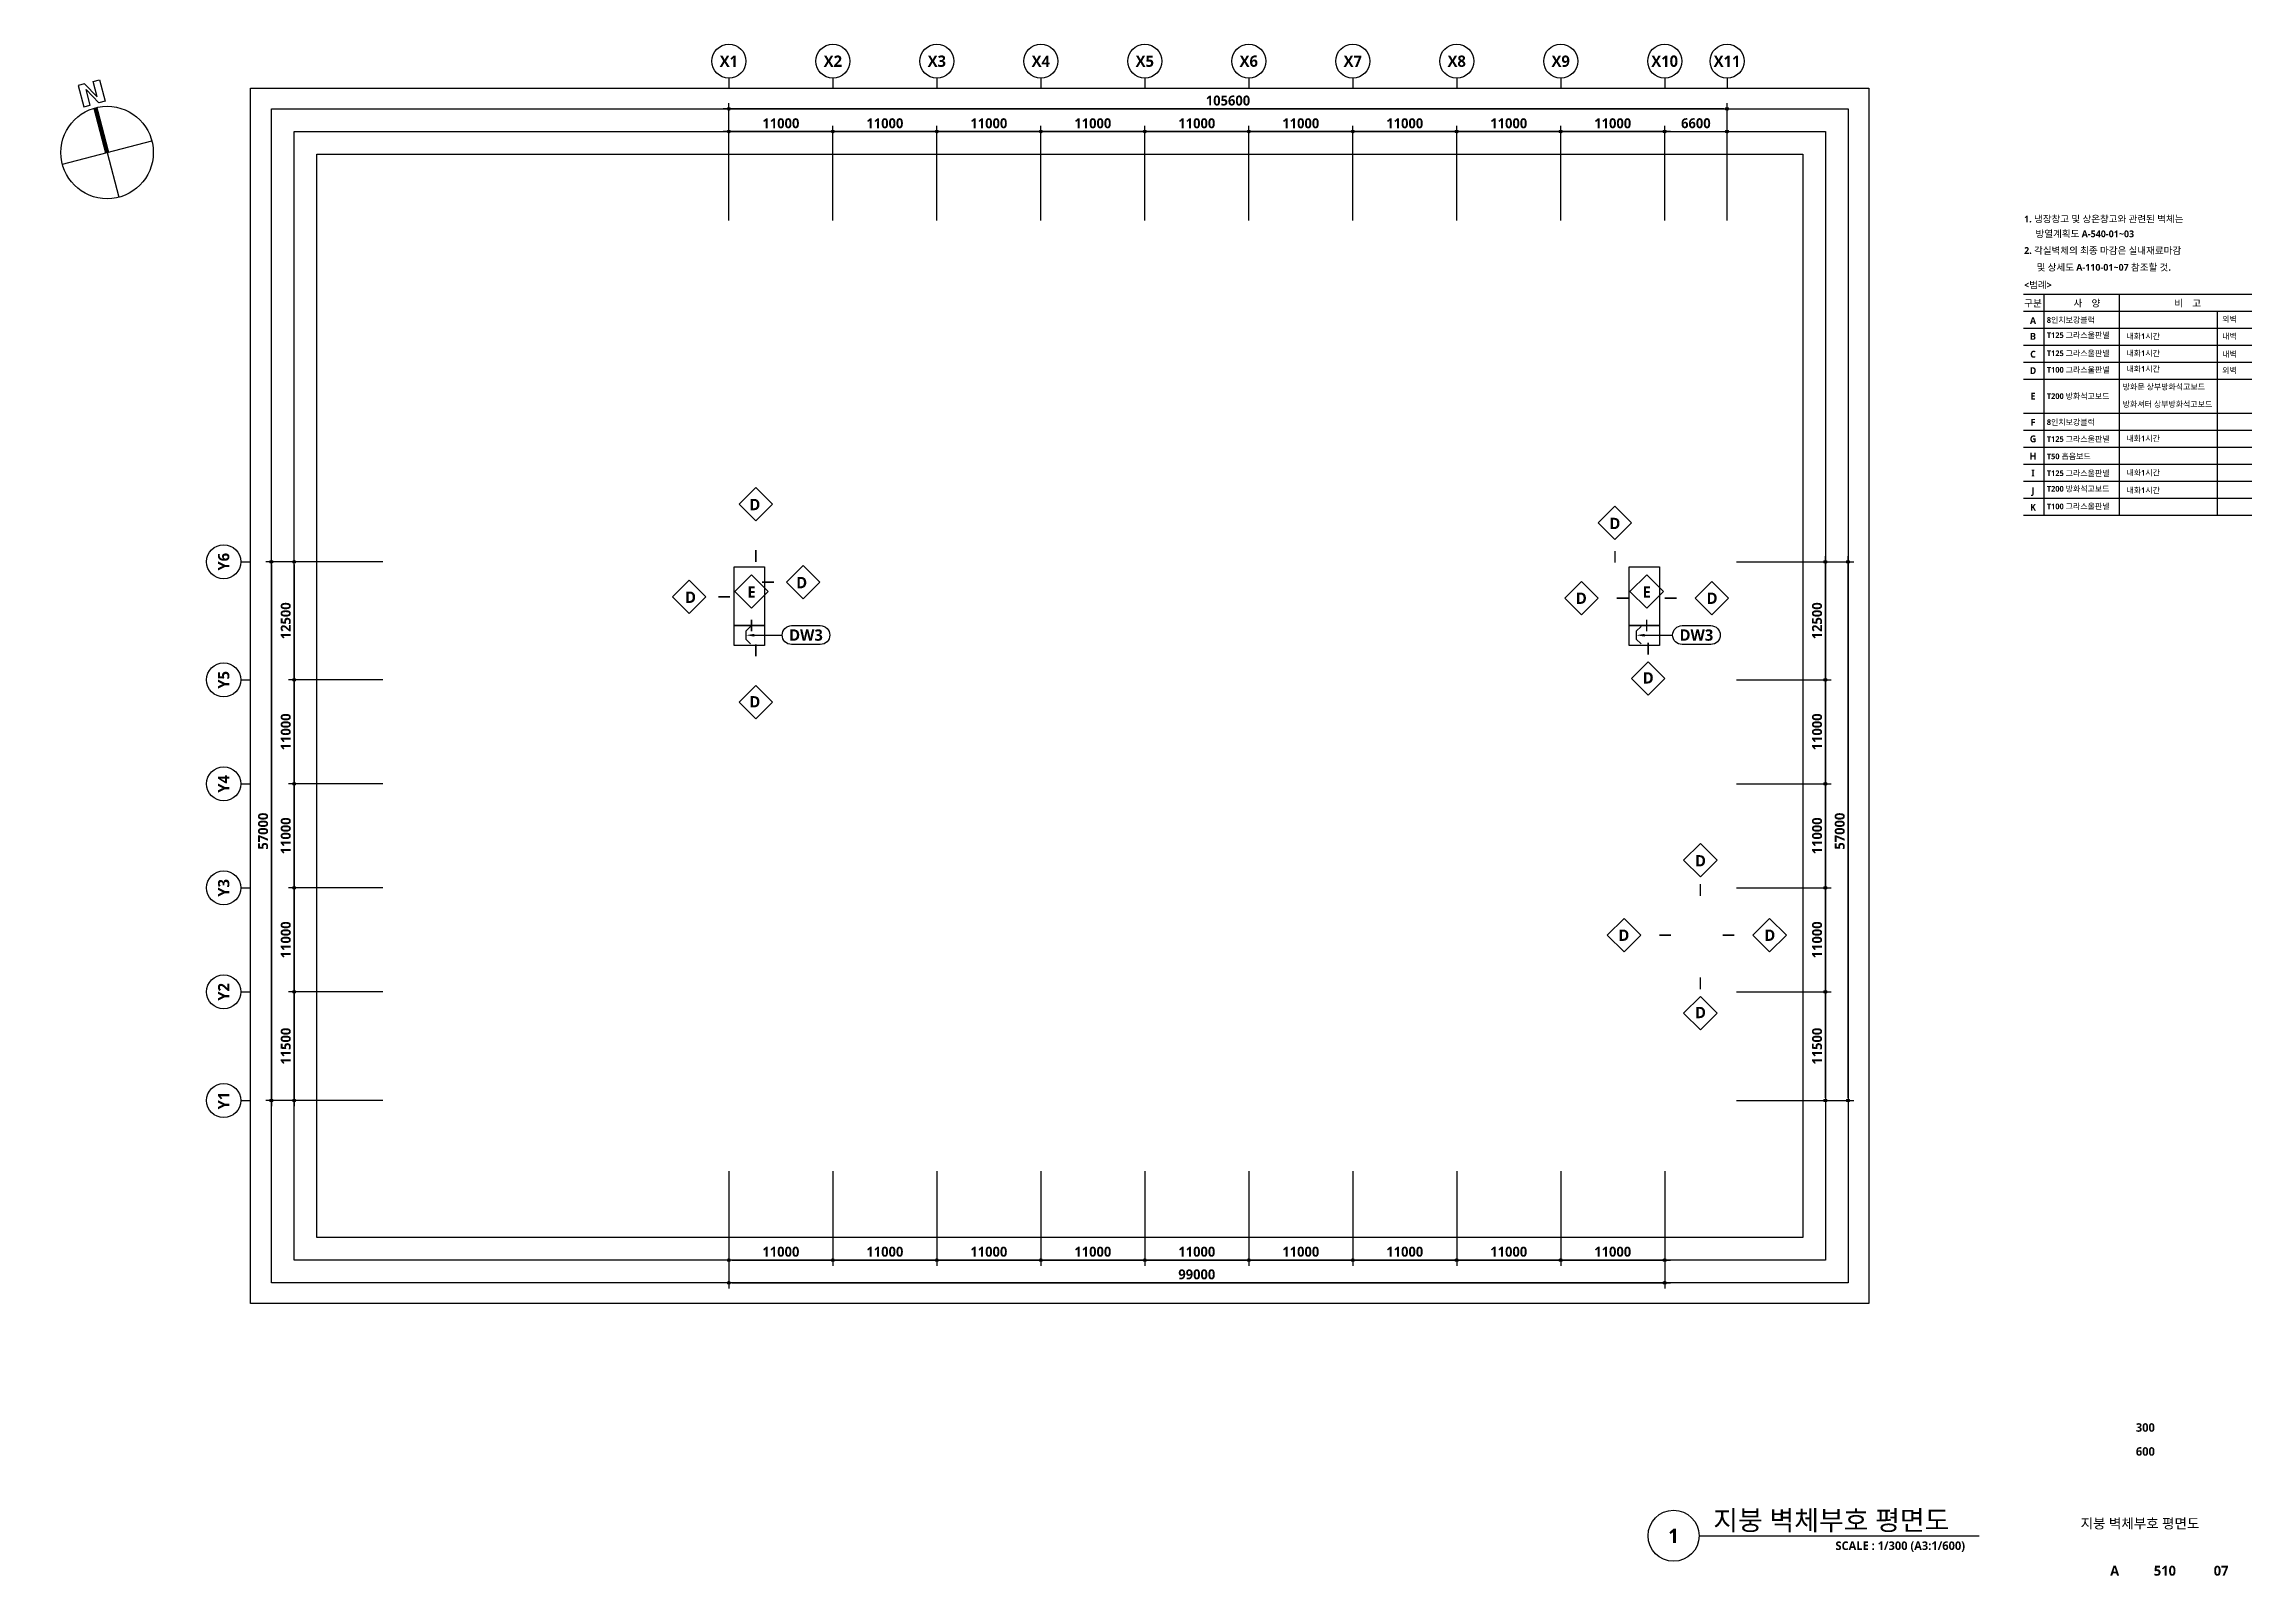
# Model space of a CAD drawing. Header units: millimetres. Extents: x 10941 to 190005487, y 7641 to 455456909.
# Drawn here: x 1522941 to 1756500, y 7641 to 169666 of the extents above; entities that cross this region are included whole.
import ezdxf
from ezdxf.enums import TextEntityAlignment as Align

# ---------------------------------------------------------------- set-up
doc = ezdxf.new("R2010")
doc.units = ezdxf.units.MM
doc.header["$LTSCALE"] = 400
doc.header["$MEASUREMENT"] = 0
doc.header["$PDSIZE"] = -10
doc.layers.get('0').update_dxf_attribs({"linetype": 'CONTINUOUS'})
doc.layers.get('Defpoints').update_dxf_attribs({"color": 153, "linetype": 'CONTINUOUS'})
for name, color, linetype in [('A-ANNO-SYMB', 7, 'CONTINUOUS'), ('A-ANNO-TEXT1', 7, 'CONTINUOUS'), ('A-ANNO-TITL', 7, 'CONTINUOUS'), ('A-ST-AXIS-BUB', 7, 'CONTINUOUS'), ('A-ST-AXIS-DIM', 7, 'CONTINUOUS'), ('A-TEXT2', 3, 'CONTINUOUS'), ('AA-MARK', 2, 'CONTINUOUS'), ('AA-SYMB', 4, 'CONTINUOUS'), ('AA-XXXX-TXT1', 2, 'CONTINUOUS'), ('T', 3, 'CONTINUOUS')]:
    doc.layers.add(name, color=color, linetype=linetype)
doc.layers.add('Defpoint', color=161, linetype='CONTINUOUS', plot=False)
doc.layers.add('면적', color=210, linetype='CONTINUOUS', plot=False)
doc.styles.add('2020음성 1차', font='')
doc.styles.add('SH_대대리576', font='')
doc.styles.get('2020음성 1차').set_extended_font_data('NanumGothic', bold=True)
doc.styles.get('SH_대대리576').set_extended_font_data('NanumGothic', bold=True)
doc.dimstyles.new('SHP 600', dxfattribs={"dimscale": 300, "dimtxt": 3.5, "dimasz": 1, "dimexe": 2, "dimexo": 2, "dimgap": 1, "dimtad": 1, "dimdec": 0, "dimzin": 0, "dimdsep": 46, "dimtxsty": 'SH_대대리576', "dimblk": 'DIMDOT', "dimcen": 0.09, "dimclrt": 3, "dimadec": 0, "dimazin": 1, "dimtfac": 1, "dimtdec": 0, "dimtix": 1, "dimtmove": 2, "dimatfit": 0, "dimldrblk": 'DIMDOT', "dimfxl": 1, "dimtolj": 1, "dimtzin": 0, "dimarcsym": 0})

msp = doc.modelspace()

# ---------------------------------------------------------------- texts
at = {"layer": 'A-ANNO-TEXT1', "style": 'SH_대대리576'}
for s, p in [('X1', (1595381.8, 167866.3)), ('X2', (1606381.8, 167866.3)), ('X3', (1617381.8, 167866.3)), ('X4', (1628381.8, 167866.3)), ('X5', (1639381.8, 167866.3)), ('X6', (1650381.8, 167866.3)), ('X7', (1661381.8, 167866.3)), ('X8', (1672381.8, 167866.3)), ('X9', (1683381.8, 167866.3)), ('X10', (1694381.8, 167866.3)), ('X11', (1700981.8, 167866.3))]:
    msp.add_text(s, height=1200, dxfattribs=at).set_placement(p, align=Align.MIDDLE_CENTER)
for s, p in [('Y6', (1541931.8, 114916.3)), ('Y5', (1541931.8, 102416.3)), ('Y4', (1541931.8, 91416.3)), ('Y3', (1541931.8, 80416.3)), ('Y2', (1541931.8, 69416.3)), ('Y1', (1541931.8, 57916.3))]:
    msp.add_text(s, height=1200, rotation=90, dxfattribs=at).set_placement(p, align=Align.MIDDLE_CENTER)
at = {"layer": 'A-ANNO-TITL', "style": 'SH_대대리576'}
for s, height, p in [('300', 900, (1745235.5, 23333.4)), ('600', 900, (1745235.5, 20800.2)), ('지붕 벽체부호 평면도', 1050, (1744670.3, 13191.8)), ('A', 1050, (1741987.6, 8181.3)), ('510', 1050, (1747300.8, 8181.3)), ('07', 1050, (1753247.3, 8181.3))]:
    msp.add_text(s, height=height, dxfattribs=at).set_placement(p, align=Align.MIDDLE)
at = {"layer": 'A-TEXT2', "style": '2020음성 1차'}
for s, p in [('D', (1598124.8, 120963.4, 103000)), ('D', (1689114.8, 118966)), ('E', (1597775.8, 111706.3, 103000)), ('D', (1603079.8, 112709, 103000)), ('E', (1692475.8, 111706.3, 103000)), ('D', (1591323.5, 111158.1, 103000)), ('D', (1685560.7, 111053, 103000)), ('D', (1699393.7, 111053, 103000)), ('DW3', (1603537.4, 107158.9, 103000)), ('DW3', (1697737.4, 107158.9, 103000)), ('D', (1692642, 102630.2, 103000)), ('D', (1598124.8, 100100.1, 103000)), ('D', (1698167, 83280.7, 103000)), ('D', (1690061.8, 75406.9, 103000)), ('D', (1705503.8, 75406.9, 103000)), ('D', (1698167, 67230.2, 103000))]:
    msp.add_text(s, height=1200, dxfattribs=at).set_placement(p, align=Align.MIDDLE_CENTER)
at = {"layer": 'T', "style": '2020음성 1차'}
for s, height, p in [('1. 냉장창고 및 상온창고와 관련된 벽체는 ', 720, (1732410, 151173.3)), ('방열계획도 A-540-01~03', 720, (1733617.6, 149599.3)), ('2. 각실벽체의 최종 마감은 실내재료마감  ', 720, (1732410, 147839.1)), ('및 상세도 A-110-01~07 참조할 것. ', 720, (1733729.9, 146058.7)), ('<범례>', 720, (1732410, 144189.8)), ('8인치보강블럭', 600, (1734808.5, 140484.5)), ('외벽', 600, (1753360.2, 140571.7)), ('T125 그라스울판넬', 600, (1734808.5, 138885.1)), ('내화1시간', 600, (1743234.1, 138764.1)), ('내벽', 600, (1753360.2, 138764.1)), ('T125 그라스울판넬', 600, (1734808.5, 136967.4)), ('T100 그라스울판넬', 600, (1734808.5, 135215.9)), ('내화1시간', 600, (1743234.1, 136970.1)), ('내화1시간', 600, (1743234.1, 135309.7)), ('외벽', 600, (1753360.2, 135155.1)), ('내벽', 600, (1753360.2, 136877.2)), ('방화문 상부방화석고보드', 600, (1742839, 133418.5)), ('T200 방화석고보드', 600, (1734808.5, 132430.5)), ('방화셔터 상부방화석고보드', 600, (1742839, 131586.3)), ('8인치보강블럭', 600, (1734808.5, 129674.9)), ('T125 그라스울판넬', 600, (1734808.5, 127895.2)), ('T50 흡음보드', 600, (1734808.5, 126064.3)), ('내화1시간', 600, (1743234.1, 127948.7)), ('T125 그라스울판넬', 600, (1734808.5, 124279.7)), ('내화1시간', 600, (1743234.1, 124333.2)), ('T200 방화석고보드', 600, (1734808.5, 122631.8)), ('내화1시간', 600, (1743234.1, 122471.5)), ('T100 그라스울판넬', 600, (1734808.5, 120769.7))]:
    msp.add_text(s, height=height, dxfattribs=at).set_placement(p, align=Align.MIDDLE_LEFT)
for s, p in [('구분', (1733348.4, 142255.5)), ('사    양', (1739047.2, 142255.5)), ('비    고', (1749711.3, 142255.5)), ('A', (1733348.4, 140411.6)), ('B', (1733348.4, 138756.4)), ('D', (1733348.4, 135130)), ('C', (1733348.4, 136868.4)), ('E', (1733348.4, 132430.5)), ('F', (1733348.4, 129666)), ('G', (1733348.4, 127910.3)), ('H', (1733348.4, 126079.4)), ('I', (1733348.4, 124294.9)), ('J', (1733348.4, 122433.1)), ('K', (1733348.4, 120679.4))]:
    msp.add_text(s, height=720, dxfattribs=at).set_placement(p, align=Align.MIDDLE_CENTER)

# ---------------------------------------------------------------- blocks, each defined once
blk = doc.blocks.new('DIMDOT')
at = {"color": 0}
blk.add_line((-2, 0), (2, 0), dxfattribs=at)
for radius in [0.5, 0.25]:
    blk.add_circle((0, 0), radius, dxfattribs=at)
blk = doc.blocks.new('*D71')
at = {"layer": 'A-ST-AXIS-DIM', "color": 0, "lineweight": -2}
for p, q in [((1595382, 151016), (1595382, 163416)), ((1700682, 162816), (1595682, 162816)), ((1700982, 151016), (1700982, 163416))]:
    blk.add_line(p, q, dxfattribs=at)
at = {"layer": 'Defpoints', "color": 0}
for p in [(1595382, 162816), (1595382, 150416), (1700982, 150416)]:
    blk.add_point(p, dxfattribs=at)
at = {"layer": 'A-ST-AXIS-DIM', "color": 0, "linetype": 'ByBlock', "lineweight": -2, "xscale": 300, "yscale": 300, "zscale": 300, "rotation": 180}
blk.add_blockref('DIMDOT', (1595382, 162816), dxfattribs=at)
at = {"layer": 'A-ST-AXIS-DIM', "color": 0, "linetype": 'ByBlock', "lineweight": -2, "xscale": 300, "yscale": 300, "zscale": 300}
blk.add_blockref('DIMDOT', (1700982, 162816), dxfattribs=at)
at = {"layer": 'A-ST-AXIS-DIM', "color": 3, "insert": (1648182, 163696), "char_height": 1050, "attachment_point": 5, "style": 'SH_대대리576'}
blk.add_mtext('\\A1;105600', dxfattribs=at)
blk = doc.blocks.new('*D72')
at = {"layer": 'A-ST-AXIS-DIM', "color": 0, "lineweight": -2}
for p, q in [((1595382, 151016), (1595382, 161016)), ((1606082, 160416), (1595682, 160416)), ((1606382, 151016), (1606382, 161016))]:
    blk.add_line(p, q, dxfattribs=at)
at = {"layer": 'Defpoints', "color": 0}
for p in [(1595382, 160416), (1595382, 150416), (1606382, 150416)]:
    blk.add_point(p, dxfattribs=at)
at = {"layer": 'A-ST-AXIS-DIM', "color": 0, "linetype": 'ByBlock', "lineweight": -2, "xscale": 300, "yscale": 300, "zscale": 300, "rotation": 180}
blk.add_blockref('DIMDOT', (1595382, 160416), dxfattribs=at)
at = {"layer": 'A-ST-AXIS-DIM', "color": 0, "linetype": 'ByBlock', "lineweight": -2, "xscale": 300, "yscale": 300, "zscale": 300}
blk.add_blockref('DIMDOT', (1606382, 160416), dxfattribs=at)
at = {"layer": 'A-ST-AXIS-DIM', "color": 3, "insert": (1600882, 161292), "char_height": 1050, "attachment_point": 5, "style": 'SH_대대리576'}
blk.add_mtext('\\A1;11000', dxfattribs=at)
blk = doc.blocks.new('*D73')
at = {"layer": 'A-ST-AXIS-DIM', "color": 0, "lineweight": -2}
for p, q in [((1606382, 151016), (1606382, 161016)), ((1617082, 160416), (1606682, 160416)), ((1617382, 151016), (1617382, 161016))]:
    blk.add_line(p, q, dxfattribs=at)
at = {"layer": 'Defpoints', "color": 0}
for p in [(1606382, 160416), (1606382, 150416), (1617382, 150416)]:
    blk.add_point(p, dxfattribs=at)
at = {"layer": 'A-ST-AXIS-DIM', "color": 0, "linetype": 'ByBlock', "lineweight": -2, "xscale": 300, "yscale": 300, "zscale": 300, "rotation": 180}
blk.add_blockref('DIMDOT', (1606382, 160416), dxfattribs=at)
at = {"layer": 'A-ST-AXIS-DIM', "color": 0, "linetype": 'ByBlock', "lineweight": -2, "xscale": 300, "yscale": 300, "zscale": 300}
blk.add_blockref('DIMDOT', (1617382, 160416), dxfattribs=at)
at = {"layer": 'A-ST-AXIS-DIM', "color": 3, "insert": (1611882, 161292), "char_height": 1050, "attachment_point": 5, "style": 'SH_대대리576'}
blk.add_mtext('\\A1;11000', dxfattribs=at)
blk = doc.blocks.new('*D74')
at = {"layer": 'A-ST-AXIS-DIM', "color": 0, "lineweight": -2}
for p, q in [((1617382, 151016), (1617382, 161016)), ((1628082, 160416), (1617682, 160416)), ((1628382, 151016), (1628382, 161016))]:
    blk.add_line(p, q, dxfattribs=at)
at = {"layer": 'Defpoints', "color": 0}
for p in [(1617382, 160416), (1617382, 150416), (1628382, 150416)]:
    blk.add_point(p, dxfattribs=at)
at = {"layer": 'A-ST-AXIS-DIM', "color": 0, "linetype": 'ByBlock', "lineweight": -2, "xscale": 300, "yscale": 300, "zscale": 300, "rotation": 180}
blk.add_blockref('DIMDOT', (1617382, 160416), dxfattribs=at)
at = {"layer": 'A-ST-AXIS-DIM', "color": 0, "linetype": 'ByBlock', "lineweight": -2, "xscale": 300, "yscale": 300, "zscale": 300}
blk.add_blockref('DIMDOT', (1628382, 160416), dxfattribs=at)
at = {"layer": 'A-ST-AXIS-DIM', "color": 3, "insert": (1622882, 161292), "char_height": 1050, "attachment_point": 5, "style": 'SH_대대리576'}
blk.add_mtext('\\A1;11000', dxfattribs=at)
blk = doc.blocks.new('*D75')
at = {"layer": 'A-ST-AXIS-DIM', "color": 0, "lineweight": -2}
for p, q in [((1628382, 151016), (1628382, 161016)), ((1639082, 160416), (1628682, 160416)), ((1639382, 151016), (1639382, 161016))]:
    blk.add_line(p, q, dxfattribs=at)
at = {"layer": 'Defpoints', "color": 0}
for p in [(1628382, 160416), (1628382, 150416), (1639382, 150416)]:
    blk.add_point(p, dxfattribs=at)
at = {"layer": 'A-ST-AXIS-DIM', "color": 0, "linetype": 'ByBlock', "lineweight": -2, "xscale": 300, "yscale": 300, "zscale": 300, "rotation": 180}
blk.add_blockref('DIMDOT', (1628382, 160416), dxfattribs=at)
at = {"layer": 'A-ST-AXIS-DIM', "color": 0, "linetype": 'ByBlock', "lineweight": -2, "xscale": 300, "yscale": 300, "zscale": 300}
blk.add_blockref('DIMDOT', (1639382, 160416), dxfattribs=at)
at = {"layer": 'A-ST-AXIS-DIM', "color": 3, "insert": (1633882, 161292), "char_height": 1050, "attachment_point": 5, "style": 'SH_대대리576'}
blk.add_mtext('\\A1;11000', dxfattribs=at)
blk = doc.blocks.new('*D76')
at = {"layer": 'A-ST-AXIS-DIM', "color": 0, "lineweight": -2}
for p, q in [((1639382, 151016), (1639382, 161016)), ((1650082, 160416), (1639682, 160416)), ((1650382, 151016), (1650382, 161016))]:
    blk.add_line(p, q, dxfattribs=at)
at = {"layer": 'Defpoints', "color": 0}
for p in [(1639382, 160416), (1639382, 150416), (1650382, 150416)]:
    blk.add_point(p, dxfattribs=at)
at = {"layer": 'A-ST-AXIS-DIM', "color": 0, "linetype": 'ByBlock', "lineweight": -2, "xscale": 300, "yscale": 300, "zscale": 300, "rotation": 180}
blk.add_blockref('DIMDOT', (1639382, 160416), dxfattribs=at)
at = {"layer": 'A-ST-AXIS-DIM', "color": 0, "linetype": 'ByBlock', "lineweight": -2, "xscale": 300, "yscale": 300, "zscale": 300}
blk.add_blockref('DIMDOT', (1650382, 160416), dxfattribs=at)
at = {"layer": 'A-ST-AXIS-DIM', "color": 3, "insert": (1644882, 161292), "char_height": 1050, "attachment_point": 5, "style": 'SH_대대리576'}
blk.add_mtext('\\A1;11000', dxfattribs=at)
blk = doc.blocks.new('*D77')
at = {"layer": 'A-ST-AXIS-DIM', "color": 0, "lineweight": -2}
for p, q in [((1650382, 151016), (1650382, 161016)), ((1661082, 160416), (1650682, 160416)), ((1661382, 151016), (1661382, 161016))]:
    blk.add_line(p, q, dxfattribs=at)
at = {"layer": 'Defpoints', "color": 0}
for p in [(1650382, 160416), (1650382, 150416), (1661382, 150416)]:
    blk.add_point(p, dxfattribs=at)
at = {"layer": 'A-ST-AXIS-DIM', "color": 0, "linetype": 'ByBlock', "lineweight": -2, "xscale": 300, "yscale": 300, "zscale": 300, "rotation": 180}
blk.add_blockref('DIMDOT', (1650382, 160416), dxfattribs=at)
at = {"layer": 'A-ST-AXIS-DIM', "color": 0, "linetype": 'ByBlock', "lineweight": -2, "xscale": 300, "yscale": 300, "zscale": 300}
blk.add_blockref('DIMDOT', (1661382, 160416), dxfattribs=at)
at = {"layer": 'A-ST-AXIS-DIM', "color": 3, "insert": (1655882, 161292), "char_height": 1050, "attachment_point": 5, "style": 'SH_대대리576'}
blk.add_mtext('\\A1;11000', dxfattribs=at)
blk = doc.blocks.new('*D78')
at = {"layer": 'A-ST-AXIS-DIM', "color": 0, "lineweight": -2}
for p, q in [((1661382, 151016), (1661382, 161016)), ((1672082, 160416), (1661682, 160416)), ((1672382, 151016), (1672382, 161016))]:
    blk.add_line(p, q, dxfattribs=at)
at = {"layer": 'Defpoints', "color": 0}
for p in [(1661382, 160416), (1661382, 150416), (1672382, 150416)]:
    blk.add_point(p, dxfattribs=at)
at = {"layer": 'A-ST-AXIS-DIM', "color": 0, "linetype": 'ByBlock', "lineweight": -2, "xscale": 300, "yscale": 300, "zscale": 300, "rotation": 180}
blk.add_blockref('DIMDOT', (1661382, 160416), dxfattribs=at)
at = {"layer": 'A-ST-AXIS-DIM', "color": 0, "linetype": 'ByBlock', "lineweight": -2, "xscale": 300, "yscale": 300, "zscale": 300}
blk.add_blockref('DIMDOT', (1672382, 160416), dxfattribs=at)
at = {"layer": 'A-ST-AXIS-DIM', "color": 3, "insert": (1666882, 161292), "char_height": 1050, "attachment_point": 5, "style": 'SH_대대리576'}
blk.add_mtext('\\A1;11000', dxfattribs=at)
blk = doc.blocks.new('*D79')
at = {"layer": 'A-ST-AXIS-DIM', "color": 0, "lineweight": -2}
for p, q in [((1672382, 151016), (1672382, 161016)), ((1683082, 160416), (1672682, 160416)), ((1683382, 151016), (1683382, 161016))]:
    blk.add_line(p, q, dxfattribs=at)
at = {"layer": 'Defpoints', "color": 0}
for p in [(1672382, 160416), (1672382, 150416), (1683382, 150416)]:
    blk.add_point(p, dxfattribs=at)
at = {"layer": 'A-ST-AXIS-DIM', "color": 0, "linetype": 'ByBlock', "lineweight": -2, "xscale": 300, "yscale": 300, "zscale": 300, "rotation": 180}
blk.add_blockref('DIMDOT', (1672382, 160416), dxfattribs=at)
at = {"layer": 'A-ST-AXIS-DIM', "color": 0, "linetype": 'ByBlock', "lineweight": -2, "xscale": 300, "yscale": 300, "zscale": 300}
blk.add_blockref('DIMDOT', (1683382, 160416), dxfattribs=at)
at = {"layer": 'A-ST-AXIS-DIM', "color": 3, "insert": (1677882, 161292), "char_height": 1050, "attachment_point": 5, "style": 'SH_대대리576'}
blk.add_mtext('\\A1;11000', dxfattribs=at)
blk = doc.blocks.new('*D80')
at = {"layer": 'A-ST-AXIS-DIM', "color": 0, "lineweight": -2}
for p, q in [((1683382, 151016), (1683382, 161016)), ((1694082, 160416), (1683682, 160416)), ((1694382, 151016), (1694382, 161016))]:
    blk.add_line(p, q, dxfattribs=at)
at = {"layer": 'Defpoints', "color": 0}
for p in [(1683382, 160416), (1683382, 150416), (1694382, 150416)]:
    blk.add_point(p, dxfattribs=at)
at = {"layer": 'A-ST-AXIS-DIM', "color": 0, "linetype": 'ByBlock', "lineweight": -2, "xscale": 300, "yscale": 300, "zscale": 300, "rotation": 180}
blk.add_blockref('DIMDOT', (1683382, 160416), dxfattribs=at)
at = {"layer": 'A-ST-AXIS-DIM', "color": 0, "linetype": 'ByBlock', "lineweight": -2, "xscale": 300, "yscale": 300, "zscale": 300}
blk.add_blockref('DIMDOT', (1694382, 160416), dxfattribs=at)
at = {"layer": 'A-ST-AXIS-DIM', "color": 3, "insert": (1688882, 161292), "char_height": 1050, "attachment_point": 5, "style": 'SH_대대리576'}
blk.add_mtext('\\A1;11000', dxfattribs=at)
blk = doc.blocks.new('A-ST-AXIS-BUB-1')
at = {"layer": 'A-ST-AXIS-BUB'}
blk.add_line((0, 350), (0, 0), dxfattribs=at)
blk.add_circle((0, 950), 600, dxfattribs=at)
blk = doc.blocks.new('*D146')
at = {"layer": 'A-ST-AXIS-DIM', "color": 0, "lineweight": -2}
for p, q in [((1558782, 114916), (1546382, 114916)), ((1546982, 114616), (1546982, 58216)), ((1558782, 57916), (1546382, 57916))]:
    blk.add_line(p, q, dxfattribs=at)
at = {"layer": 'Defpoints', "color": 0}
for p in [(1559382, 114916), (1546982, 57916), (1559382, 57916)]:
    blk.add_point(p, dxfattribs=at)
at = {"layer": 'A-ST-AXIS-DIM', "color": 0, "linetype": 'ByBlock', "lineweight": -2, "xscale": 300, "yscale": 300, "zscale": 300}
for p, rotation in [((1546982, 114916), 90), ((1546982, 57916), 270)]:
    blk.add_blockref('DIMDOT', p, dxfattribs=dict(at, rotation=rotation))
at = {"layer": 'A-ST-AXIS-DIM', "color": 3, "insert": (1546105, 86416), "char_height": 1050, "attachment_point": 5, "rotation": 90, "style": 'SH_대대리576'}
blk.add_mtext('\\A1;57000', dxfattribs=at)
blk = doc.blocks.new('*D147')
at = {"layer": 'A-ST-AXIS-DIM', "color": 0, "lineweight": -2}
for p, q in [((1558782, 69416), (1548782, 69416)), ((1549382, 69116), (1549382, 58216)), ((1558782, 57916), (1548782, 57916))]:
    blk.add_line(p, q, dxfattribs=at)
at = {"layer": 'Defpoints', "color": 0}
for p in [(1559382, 69416), (1549382, 57916), (1559382, 57916)]:
    blk.add_point(p, dxfattribs=at)
at = {"layer": 'A-ST-AXIS-DIM', "color": 0, "linetype": 'ByBlock', "lineweight": -2, "xscale": 300, "yscale": 300, "zscale": 300}
for p, rotation in [((1549382, 69416), 90), ((1549382, 57916), 270)]:
    blk.add_blockref('DIMDOT', p, dxfattribs=dict(at, rotation=rotation))
at = {"layer": 'A-ST-AXIS-DIM', "color": 3, "insert": (1548505, 63666), "char_height": 1050, "attachment_point": 5, "rotation": 90, "style": 'SH_대대리576'}
blk.add_mtext('\\A1;11500', dxfattribs=at)
blk = doc.blocks.new('*D148')
at = {"layer": 'A-ST-AXIS-DIM', "color": 0, "lineweight": -2}
for p, q in [((1558782, 80416), (1548782, 80416)), ((1549382, 80116), (1549382, 69716)), ((1558782, 69416), (1548782, 69416))]:
    blk.add_line(p, q, dxfattribs=at)
at = {"layer": 'Defpoints', "color": 0}
for p in [(1559382, 80416), (1549382, 69416), (1559382, 69416)]:
    blk.add_point(p, dxfattribs=at)
at = {"layer": 'A-ST-AXIS-DIM', "color": 0, "linetype": 'ByBlock', "lineweight": -2, "xscale": 300, "yscale": 300, "zscale": 300}
for p, rotation in [((1549382, 80416), 90), ((1549382, 69416), 270)]:
    blk.add_blockref('DIMDOT', p, dxfattribs=dict(at, rotation=rotation))
at = {"layer": 'A-ST-AXIS-DIM', "color": 3, "insert": (1548506, 74916), "char_height": 1050, "attachment_point": 5, "rotation": 90, "style": 'SH_대대리576'}
blk.add_mtext('\\A1;11000', dxfattribs=at)
blk = doc.blocks.new('*D149')
at = {"layer": 'A-ST-AXIS-DIM', "color": 0, "lineweight": -2}
for p, q in [((1558782, 91416), (1548782, 91416)), ((1549382, 91116), (1549382, 80716)), ((1558782, 80416), (1548782, 80416))]:
    blk.add_line(p, q, dxfattribs=at)
at = {"layer": 'Defpoints', "color": 0}
for p in [(1559382, 91416), (1549382, 80416), (1559382, 80416)]:
    blk.add_point(p, dxfattribs=at)
at = {"layer": 'A-ST-AXIS-DIM', "color": 0, "linetype": 'ByBlock', "lineweight": -2, "xscale": 300, "yscale": 300, "zscale": 300}
for p, rotation in [((1549382, 91416), 90), ((1549382, 80416), 270)]:
    blk.add_blockref('DIMDOT', p, dxfattribs=dict(at, rotation=rotation))
at = {"layer": 'A-ST-AXIS-DIM', "color": 3, "insert": (1548506, 85916), "char_height": 1050, "attachment_point": 5, "rotation": 90, "style": 'SH_대대리576'}
blk.add_mtext('\\A1;11000', dxfattribs=at)
blk = doc.blocks.new('*D150')
at = {"layer": 'A-ST-AXIS-DIM', "color": 0, "lineweight": -2}
for p, q in [((1558782, 102416), (1548782, 102416)), ((1549382, 102116), (1549382, 91716)), ((1558782, 91416), (1548782, 91416))]:
    blk.add_line(p, q, dxfattribs=at)
at = {"layer": 'Defpoints', "color": 0}
for p in [(1559382, 102416), (1549382, 91416), (1559382, 91416)]:
    blk.add_point(p, dxfattribs=at)
at = {"layer": 'A-ST-AXIS-DIM', "color": 0, "linetype": 'ByBlock', "lineweight": -2, "xscale": 300, "yscale": 300, "zscale": 300}
for p, rotation in [((1549382, 102416), 90), ((1549382, 91416), 270)]:
    blk.add_blockref('DIMDOT', p, dxfattribs=dict(at, rotation=rotation))
at = {"layer": 'A-ST-AXIS-DIM', "color": 3, "insert": (1548506, 96916), "char_height": 1050, "attachment_point": 5, "rotation": 90, "style": 'SH_대대리576'}
blk.add_mtext('\\A1;11000', dxfattribs=at)
blk = doc.blocks.new('*D151')
at = {"layer": 'A-ST-AXIS-DIM', "color": 0, "lineweight": -2}
for p, q in [((1558782, 114916), (1548782, 114916)), ((1549382, 114616), (1549382, 102716)), ((1558782, 102416), (1548782, 102416))]:
    blk.add_line(p, q, dxfattribs=at)
at = {"layer": 'Defpoints', "color": 0}
for p in [(1559382, 114916), (1549382, 102416), (1559382, 102416)]:
    blk.add_point(p, dxfattribs=at)
at = {"layer": 'A-ST-AXIS-DIM', "color": 0, "linetype": 'ByBlock', "lineweight": -2, "xscale": 300, "yscale": 300, "zscale": 300}
for p, rotation in [((1549382, 114916), 90), ((1549382, 102416), 270)]:
    blk.add_blockref('DIMDOT', p, dxfattribs=dict(at, rotation=rotation))
at = {"layer": 'A-ST-AXIS-DIM', "color": 3, "insert": (1548503, 108666), "char_height": 1050, "attachment_point": 5, "rotation": 90, "style": 'SH_대대리576'}
blk.add_mtext('\\A1;12500', dxfattribs=at)
blk = doc.blocks.new('*D361')
at = {"layer": 'A-ST-AXIS-DIM', "color": 0, "lineweight": -2}
for p, q in [((1701982, 114916), (1711982, 114916)), ((1711382, 102716), (1711382, 114616)), ((1701982, 102416), (1711982, 102416))]:
    blk.add_line(p, q, dxfattribs=at)
at = {"layer": 'Defpoints', "color": 0}
for p in [(1701382, 114916), (1711382, 114916), (1701382, 102416)]:
    blk.add_point(p, dxfattribs=at)
at = {"layer": 'A-ST-AXIS-DIM', "color": 0, "linetype": 'ByBlock', "lineweight": -2, "xscale": 300, "yscale": 300, "zscale": 300}
for p, rotation in [((1711382, 114916), 90), ((1711382, 102416), 270)]:
    blk.add_blockref('DIMDOT', p, dxfattribs=dict(at, rotation=rotation))
at = {"layer": 'A-ST-AXIS-DIM', "color": 3, "insert": (1710503, 108666), "char_height": 1050, "attachment_point": 5, "rotation": 90, "style": 'SH_대대리576'}
blk.add_mtext('\\A1;12500', dxfattribs=at)
blk = doc.blocks.new('*D362')
at = {"layer": 'A-ST-AXIS-DIM', "color": 0, "lineweight": -2}
for p, q in [((1701982, 102416), (1711982, 102416)), ((1711382, 91716), (1711382, 102116)), ((1701982, 91416), (1711982, 91416))]:
    blk.add_line(p, q, dxfattribs=at)
at = {"layer": 'Defpoints', "color": 0}
for p in [(1701382, 102416), (1711382, 102416), (1701382, 91416)]:
    blk.add_point(p, dxfattribs=at)
at = {"layer": 'A-ST-AXIS-DIM', "color": 0, "linetype": 'ByBlock', "lineweight": -2, "xscale": 300, "yscale": 300, "zscale": 300}
for p, rotation in [((1711382, 102416), 90), ((1711382, 91416), 270)]:
    blk.add_blockref('DIMDOT', p, dxfattribs=dict(at, rotation=rotation))
at = {"layer": 'A-ST-AXIS-DIM', "color": 3, "insert": (1710506, 96916), "char_height": 1050, "attachment_point": 5, "rotation": 90, "style": 'SH_대대리576'}
blk.add_mtext('\\A1;11000', dxfattribs=at)
blk = doc.blocks.new('*D363')
at = {"layer": 'A-ST-AXIS-DIM', "color": 0, "lineweight": -2}
for p, q in [((1701982, 91416), (1711982, 91416)), ((1711382, 80716), (1711382, 91116)), ((1701982, 80416), (1711982, 80416))]:
    blk.add_line(p, q, dxfattribs=at)
at = {"layer": 'Defpoints', "color": 0}
for p in [(1701382, 91416), (1711382, 91416), (1701382, 80416)]:
    blk.add_point(p, dxfattribs=at)
at = {"layer": 'A-ST-AXIS-DIM', "color": 0, "linetype": 'ByBlock', "lineweight": -2, "xscale": 300, "yscale": 300, "zscale": 300}
for p, rotation in [((1711382, 91416), 90), ((1711382, 80416), 270)]:
    blk.add_blockref('DIMDOT', p, dxfattribs=dict(at, rotation=rotation))
at = {"layer": 'A-ST-AXIS-DIM', "color": 3, "insert": (1710506, 85916), "char_height": 1050, "attachment_point": 5, "rotation": 90, "style": 'SH_대대리576'}
blk.add_mtext('\\A1;11000', dxfattribs=at)
blk = doc.blocks.new('*D364')
at = {"layer": 'A-ST-AXIS-DIM', "color": 0, "lineweight": -2}
for p, q in [((1701982, 80416), (1711982, 80416)), ((1711382, 69716), (1711382, 80116)), ((1701982, 69416), (1711982, 69416))]:
    blk.add_line(p, q, dxfattribs=at)
at = {"layer": 'Defpoints', "color": 0}
for p in [(1701382, 80416), (1711382, 80416), (1701382, 69416)]:
    blk.add_point(p, dxfattribs=at)
at = {"layer": 'A-ST-AXIS-DIM', "color": 0, "linetype": 'ByBlock', "lineweight": -2, "xscale": 300, "yscale": 300, "zscale": 300}
for p, rotation in [((1711382, 80416), 90), ((1711382, 69416), 270)]:
    blk.add_blockref('DIMDOT', p, dxfattribs=dict(at, rotation=rotation))
at = {"layer": 'A-ST-AXIS-DIM', "color": 3, "insert": (1710506, 74916), "char_height": 1050, "attachment_point": 5, "rotation": 90, "style": 'SH_대대리576'}
blk.add_mtext('\\A1;11000', dxfattribs=at)
blk = doc.blocks.new('*D365')
at = {"layer": 'A-ST-AXIS-DIM', "color": 0, "lineweight": -2}
for p, q in [((1701982, 69416), (1711982, 69416)), ((1711382, 58216), (1711382, 69116)), ((1701982, 57916), (1711982, 57916))]:
    blk.add_line(p, q, dxfattribs=at)
at = {"layer": 'Defpoints', "color": 0}
for p in [(1701382, 69416), (1711382, 69416), (1701382, 57916)]:
    blk.add_point(p, dxfattribs=at)
at = {"layer": 'A-ST-AXIS-DIM', "color": 0, "linetype": 'ByBlock', "lineweight": -2, "xscale": 300, "yscale": 300, "zscale": 300}
for p, rotation in [((1711382, 69416), 90), ((1711382, 57916), 270)]:
    blk.add_blockref('DIMDOT', p, dxfattribs=dict(at, rotation=rotation))
at = {"layer": 'A-ST-AXIS-DIM', "color": 3, "insert": (1710505, 63666), "char_height": 1050, "attachment_point": 5, "rotation": 90, "style": 'SH_대대리576'}
blk.add_mtext('\\A1;11500', dxfattribs=at)
blk = doc.blocks.new('*D366')
at = {"layer": 'A-ST-AXIS-DIM', "color": 0, "lineweight": -2}
for p, q in [((1701982, 114916), (1714382, 114916)), ((1713782, 58216), (1713782, 114616)), ((1701982, 57916), (1714382, 57916))]:
    blk.add_line(p, q, dxfattribs=at)
at = {"layer": 'Defpoints', "color": 0}
for p in [(1701382, 114916), (1713782, 114916), (1701382, 57916)]:
    blk.add_point(p, dxfattribs=at)
at = {"layer": 'A-ST-AXIS-DIM', "color": 0, "linetype": 'ByBlock', "lineweight": -2, "xscale": 300, "yscale": 300, "zscale": 300}
for p, rotation in [((1713782, 114916), 90), ((1713782, 57916), 270)]:
    blk.add_blockref('DIMDOT', p, dxfattribs=dict(at, rotation=rotation))
at = {"layer": 'A-ST-AXIS-DIM', "color": 3, "insert": (1712905, 86416), "char_height": 1050, "attachment_point": 5, "rotation": 90, "style": 'SH_대대리576'}
blk.add_mtext('\\A1;57000', dxfattribs=at)
blk = doc.blocks.new('*D367')
at = {"layer": 'A-ST-AXIS-DIM', "color": 0, "lineweight": -2}
for p, q in [((1595382, 50445), (1595382, 40445)), ((1606382, 50445), (1606382, 40445)), ((1595682, 41045), (1606082, 41045))]:
    blk.add_line(p, q, dxfattribs=at)
at = {"layer": 'Defpoints', "color": 0}
for p in [(1595382, 51045), (1606382, 51045), (1606382, 41045)]:
    blk.add_point(p, dxfattribs=at)
at = {"layer": 'A-ST-AXIS-DIM', "color": 0, "linetype": 'ByBlock', "lineweight": -2, "xscale": 300, "yscale": 300, "zscale": 300, "rotation": 180}
blk.add_blockref('DIMDOT', (1595382, 41045), dxfattribs=at)
at = {"layer": 'A-ST-AXIS-DIM', "color": 0, "linetype": 'ByBlock', "lineweight": -2, "xscale": 300, "yscale": 300, "zscale": 300}
blk.add_blockref('DIMDOT', (1606382, 41045), dxfattribs=at)
at = {"layer": 'A-ST-AXIS-DIM', "color": 3, "insert": (1600882, 41921), "char_height": 1050, "attachment_point": 5, "style": 'SH_대대리576'}
blk.add_mtext('\\A1;11000', dxfattribs=at)
blk = doc.blocks.new('*D368')
at = {"layer": 'A-ST-AXIS-DIM', "color": 0, "lineweight": -2}
for p, q in [((1606382, 50445), (1606382, 40445)), ((1617382, 50445), (1617382, 40445)), ((1606682, 41045), (1617082, 41045))]:
    blk.add_line(p, q, dxfattribs=at)
at = {"layer": 'Defpoints', "color": 0}
for p in [(1606382, 51045), (1617382, 51045), (1617382, 41045)]:
    blk.add_point(p, dxfattribs=at)
at = {"layer": 'A-ST-AXIS-DIM', "color": 0, "linetype": 'ByBlock', "lineweight": -2, "xscale": 300, "yscale": 300, "zscale": 300, "rotation": 180}
blk.add_blockref('DIMDOT', (1606382, 41045), dxfattribs=at)
at = {"layer": 'A-ST-AXIS-DIM', "color": 0, "linetype": 'ByBlock', "lineweight": -2, "xscale": 300, "yscale": 300, "zscale": 300}
blk.add_blockref('DIMDOT', (1617382, 41045), dxfattribs=at)
at = {"layer": 'A-ST-AXIS-DIM', "color": 3, "insert": (1611882, 41921), "char_height": 1050, "attachment_point": 5, "style": 'SH_대대리576'}
blk.add_mtext('\\A1;11000', dxfattribs=at)
blk = doc.blocks.new('*D369')
at = {"layer": 'A-ST-AXIS-DIM', "color": 0, "lineweight": -2}
for p, q in [((1617382, 50445), (1617382, 40445)), ((1628382, 50445), (1628382, 40445)), ((1617682, 41045), (1628082, 41045))]:
    blk.add_line(p, q, dxfattribs=at)
at = {"layer": 'Defpoints', "color": 0}
for p in [(1617382, 51045), (1628382, 51045), (1628382, 41045)]:
    blk.add_point(p, dxfattribs=at)
at = {"layer": 'A-ST-AXIS-DIM', "color": 0, "linetype": 'ByBlock', "lineweight": -2, "xscale": 300, "yscale": 300, "zscale": 300, "rotation": 180}
blk.add_blockref('DIMDOT', (1617382, 41045), dxfattribs=at)
at = {"layer": 'A-ST-AXIS-DIM', "color": 0, "linetype": 'ByBlock', "lineweight": -2, "xscale": 300, "yscale": 300, "zscale": 300}
blk.add_blockref('DIMDOT', (1628382, 41045), dxfattribs=at)
at = {"layer": 'A-ST-AXIS-DIM', "color": 3, "insert": (1622882, 41921), "char_height": 1050, "attachment_point": 5, "style": 'SH_대대리576'}
blk.add_mtext('\\A1;11000', dxfattribs=at)
blk = doc.blocks.new('*D370')
at = {"layer": 'A-ST-AXIS-DIM', "color": 0, "lineweight": -2}
for p, q in [((1628382, 50445), (1628382, 40445)), ((1639382, 50445), (1639382, 40445)), ((1628682, 41045), (1639082, 41045))]:
    blk.add_line(p, q, dxfattribs=at)
at = {"layer": 'Defpoints', "color": 0}
for p in [(1628382, 51045), (1639382, 51045), (1639382, 41045)]:
    blk.add_point(p, dxfattribs=at)
at = {"layer": 'A-ST-AXIS-DIM', "color": 0, "linetype": 'ByBlock', "lineweight": -2, "xscale": 300, "yscale": 300, "zscale": 300, "rotation": 180}
blk.add_blockref('DIMDOT', (1628382, 41045), dxfattribs=at)
at = {"layer": 'A-ST-AXIS-DIM', "color": 0, "linetype": 'ByBlock', "lineweight": -2, "xscale": 300, "yscale": 300, "zscale": 300}
blk.add_blockref('DIMDOT', (1639382, 41045), dxfattribs=at)
at = {"layer": 'A-ST-AXIS-DIM', "color": 3, "insert": (1633882, 41921), "char_height": 1050, "attachment_point": 5, "style": 'SH_대대리576'}
blk.add_mtext('\\A1;11000', dxfattribs=at)
blk = doc.blocks.new('*D371')
at = {"layer": 'A-ST-AXIS-DIM', "color": 0, "lineweight": -2}
for p, q in [((1639382, 50445), (1639382, 40445)), ((1650382, 50445), (1650382, 40445)), ((1639682, 41045), (1650082, 41045))]:
    blk.add_line(p, q, dxfattribs=at)
at = {"layer": 'Defpoints', "color": 0}
for p in [(1639382, 51045), (1650382, 51045), (1650382, 41045)]:
    blk.add_point(p, dxfattribs=at)
at = {"layer": 'A-ST-AXIS-DIM', "color": 0, "linetype": 'ByBlock', "lineweight": -2, "xscale": 300, "yscale": 300, "zscale": 300, "rotation": 180}
blk.add_blockref('DIMDOT', (1639382, 41045), dxfattribs=at)
at = {"layer": 'A-ST-AXIS-DIM', "color": 0, "linetype": 'ByBlock', "lineweight": -2, "xscale": 300, "yscale": 300, "zscale": 300}
blk.add_blockref('DIMDOT', (1650382, 41045), dxfattribs=at)
at = {"layer": 'A-ST-AXIS-DIM', "color": 3, "insert": (1644882, 41921), "char_height": 1050, "attachment_point": 5, "style": 'SH_대대리576'}
blk.add_mtext('\\A1;11000', dxfattribs=at)
blk = doc.blocks.new('*D372')
at = {"layer": 'A-ST-AXIS-DIM', "color": 0, "lineweight": -2}
for p, q in [((1650382, 50445), (1650382, 40445)), ((1661382, 50445), (1661382, 40445)), ((1650682, 41045), (1661082, 41045))]:
    blk.add_line(p, q, dxfattribs=at)
at = {"layer": 'Defpoints', "color": 0}
for p in [(1650382, 51045), (1661382, 51045), (1661382, 41045)]:
    blk.add_point(p, dxfattribs=at)
at = {"layer": 'A-ST-AXIS-DIM', "color": 0, "linetype": 'ByBlock', "lineweight": -2, "xscale": 300, "yscale": 300, "zscale": 300, "rotation": 180}
blk.add_blockref('DIMDOT', (1650382, 41045), dxfattribs=at)
at = {"layer": 'A-ST-AXIS-DIM', "color": 0, "linetype": 'ByBlock', "lineweight": -2, "xscale": 300, "yscale": 300, "zscale": 300}
blk.add_blockref('DIMDOT', (1661382, 41045), dxfattribs=at)
at = {"layer": 'A-ST-AXIS-DIM', "color": 3, "insert": (1655882, 41921), "char_height": 1050, "attachment_point": 5, "style": 'SH_대대리576'}
blk.add_mtext('\\A1;11000', dxfattribs=at)
blk = doc.blocks.new('*D373')
at = {"layer": 'A-ST-AXIS-DIM', "color": 0, "lineweight": -2}
for p, q in [((1661382, 50445), (1661382, 40445)), ((1672382, 50445), (1672382, 40445)), ((1661682, 41045), (1672082, 41045))]:
    blk.add_line(p, q, dxfattribs=at)
at = {"layer": 'Defpoints', "color": 0}
for p in [(1661382, 51045), (1672382, 51045), (1672382, 41045)]:
    blk.add_point(p, dxfattribs=at)
at = {"layer": 'A-ST-AXIS-DIM', "color": 0, "linetype": 'ByBlock', "lineweight": -2, "xscale": 300, "yscale": 300, "zscale": 300, "rotation": 180}
blk.add_blockref('DIMDOT', (1661382, 41045), dxfattribs=at)
at = {"layer": 'A-ST-AXIS-DIM', "color": 0, "linetype": 'ByBlock', "lineweight": -2, "xscale": 300, "yscale": 300, "zscale": 300}
blk.add_blockref('DIMDOT', (1672382, 41045), dxfattribs=at)
at = {"layer": 'A-ST-AXIS-DIM', "color": 3, "insert": (1666882, 41921), "char_height": 1050, "attachment_point": 5, "style": 'SH_대대리576'}
blk.add_mtext('\\A1;11000', dxfattribs=at)
blk = doc.blocks.new('*D374')
at = {"layer": 'A-ST-AXIS-DIM', "color": 0, "lineweight": -2}
for p, q in [((1672382, 50445), (1672382, 40445)), ((1683382, 50445), (1683382, 40445)), ((1672682, 41045), (1683082, 41045))]:
    blk.add_line(p, q, dxfattribs=at)
at = {"layer": 'Defpoints', "color": 0}
for p in [(1672382, 51045), (1683382, 51045), (1683382, 41045)]:
    blk.add_point(p, dxfattribs=at)
at = {"layer": 'A-ST-AXIS-DIM', "color": 0, "linetype": 'ByBlock', "lineweight": -2, "xscale": 300, "yscale": 300, "zscale": 300, "rotation": 180}
blk.add_blockref('DIMDOT', (1672382, 41045), dxfattribs=at)
at = {"layer": 'A-ST-AXIS-DIM', "color": 0, "linetype": 'ByBlock', "lineweight": -2, "xscale": 300, "yscale": 300, "zscale": 300}
blk.add_blockref('DIMDOT', (1683382, 41045), dxfattribs=at)
at = {"layer": 'A-ST-AXIS-DIM', "color": 3, "insert": (1677882, 41921), "char_height": 1050, "attachment_point": 5, "style": 'SH_대대리576'}
blk.add_mtext('\\A1;11000', dxfattribs=at)
blk = doc.blocks.new('*D375')
at = {"layer": 'A-ST-AXIS-DIM', "color": 0, "lineweight": -2}
for p, q in [((1683382, 50445), (1683382, 40445)), ((1694382, 50445), (1694382, 40445)), ((1683682, 41045), (1694082, 41045))]:
    blk.add_line(p, q, dxfattribs=at)
at = {"layer": 'Defpoints', "color": 0}
for p in [(1683382, 51045), (1694382, 51045), (1694382, 41045)]:
    blk.add_point(p, dxfattribs=at)
at = {"layer": 'A-ST-AXIS-DIM', "color": 0, "linetype": 'ByBlock', "lineweight": -2, "xscale": 300, "yscale": 300, "zscale": 300, "rotation": 180}
blk.add_blockref('DIMDOT', (1683382, 41045), dxfattribs=at)
at = {"layer": 'A-ST-AXIS-DIM', "color": 0, "linetype": 'ByBlock', "lineweight": -2, "xscale": 300, "yscale": 300, "zscale": 300}
blk.add_blockref('DIMDOT', (1694382, 41045), dxfattribs=at)
at = {"layer": 'A-ST-AXIS-DIM', "color": 3, "insert": (1688882, 41921), "char_height": 1050, "attachment_point": 5, "style": 'SH_대대리576'}
blk.add_mtext('\\A1;11000', dxfattribs=at)
blk = doc.blocks.new('*D376')
at = {"layer": 'A-ST-AXIS-DIM', "color": 0, "lineweight": -2}
for p, q in [((1595382, 50445), (1595382, 38045)), ((1694382, 50445), (1694382, 38045)), ((1595682, 38645), (1694082, 38645))]:
    blk.add_line(p, q, dxfattribs=at)
at = {"layer": 'Defpoints', "color": 0}
for p in [(1595382, 51045), (1694382, 51045), (1694382, 38645)]:
    blk.add_point(p, dxfattribs=at)
at = {"layer": 'A-ST-AXIS-DIM', "color": 0, "linetype": 'ByBlock', "lineweight": -2, "xscale": 300, "yscale": 300, "zscale": 300, "rotation": 180}
blk.add_blockref('DIMDOT', (1595382, 38645), dxfattribs=at)
at = {"layer": 'A-ST-AXIS-DIM', "color": 0, "linetype": 'ByBlock', "lineweight": -2, "xscale": 300, "yscale": 300, "zscale": 300}
blk.add_blockref('DIMDOT', (1694382, 38645), dxfattribs=at)
at = {"layer": 'A-ST-AXIS-DIM', "color": 3, "insert": (1644882, 39524), "char_height": 1050, "attachment_point": 5, "style": 'SH_대대리576'}
blk.add_mtext('\\A1;99000', dxfattribs=at)
blk = doc.blocks.new('dr-sy-018-D-M')
at = {"layer": 'A-ANNO-SYMB'}
for p, q in [((-1, 16.4), (-2.5, 16.4)), ((-2.5, 16.4), (-2.5, 11.4)), ((-1, 16.4), (1, 12.8)), ((-1, 15.09), (1.05, 11.4)), ((-1, 11.4), (-1, 15.09)), ((1, 12.8), (1, 16.4)), ((1, 16.4), (2.5, 16.4)), ((2.5, 16.4), (2.5, 11.4)), ((-2.5, 11.4), (-1, 11.4)), ((2.5, 11.4), (1.05, 11.4)), ((-10.5, 0), (10.5, 0)), ((0, 0), (0, -10.5))]:
    blk.add_line(p, q, dxfattribs=at)
at = {"layer": 'A-ANNO-SYMB', "const_width": 1}
blk.add_lwpolyline([(0, 10.5), (0, 0)], dxfattribs=at)
at = {"layer": 'A-ANNO-SYMB'}
blk.add_circle((0, 0), 10.5, dxfattribs=at)
blk = doc.blocks.new('*D3780')
at = {"layer": 'A-ST-AXIS-DIM', "color": 0, "lineweight": -2}
for p, q in [((1694382, 151016), (1694382, 161016)), ((1694682, 160416), (1700682, 160416)), ((1700982, 151016), (1700982, 161016))]:
    blk.add_line(p, q, dxfattribs=at)
at = {"layer": 'Defpoints', "color": 0}
for p in [(1700982, 160416), (1694382, 150416), (1700982, 150416)]:
    blk.add_point(p, dxfattribs=at)
at = {"layer": 'A-ST-AXIS-DIM', "color": 0, "linetype": 'ByBlock', "lineweight": -2, "xscale": 300, "yscale": 300, "zscale": 300, "rotation": 180}
blk.add_blockref('DIMDOT', (1694382, 160416), dxfattribs=at)
at = {"layer": 'A-ST-AXIS-DIM', "color": 0, "linetype": 'ByBlock', "lineweight": -2, "xscale": 300, "yscale": 300, "zscale": 300}
blk.add_blockref('DIMDOT', (1700982, 160416), dxfattribs=at)
at = {"layer": 'A-ST-AXIS-DIM', "color": 3, "insert": (1697682, 161296), "char_height": 1050, "attachment_point": 5, "style": 'SH_대대리576'}
blk.add_mtext('\\A1;6600', dxfattribs=at)
blk = doc.blocks.new('*U6250')
at = {"layer": 'A-ANNO-TITL'}
blk.add_line((0, 0), (4940, 0), dxfattribs=at)
blk.add_circle((-450, 0), 450, dxfattribs=at)
at = {"layer": 'AA-XXXX-TXT1', "style": 'SH_대대리576'}
blk.add_attdef('DWG.TITLE', (250, 100), '', height=350, dxfattribs=at)
at = {"layer": 'AA-XXXX-TXT1', "color": 7, "style": 'SH_대대리576'}
blk.add_attdef('NO1', text='', height=300, dxfattribs=at).set_placement((-450, 0), align=Align.MIDDLE)
at = {"layer": 'AA-XXXX-TXT1', "style": 'SH_대대리576'}
blk.add_attdef('SCALE', text='', height=150, dxfattribs=at).set_placement((4690, -100), align=Align.TOP_RIGHT)
blk = doc.blocks.new('G$C629380FC')
at = {"layer": '면적'}
for points in [[(0, 2100), (0, 2100), (0, 2100), (0, 8300), (3200, 8300), (3200, 2100)], [(96300, 2100), (94700, 2100), (94700, 8300), (97900, 8300), (97900, 2100), (96300, 2100)], [(0, 2100), (3200, 2100), (3200, 0), (0, 0)], [(94700, 2100), (97900, 2100), (97900, 0), (94700, 0)]]:
    blk.add_lwpolyline(points, close=True, dxfattribs=at)

# ---------------------------------------------------------------- dimensions: what is measured, and where the dimension line sits
at = {"layer": 'A-ST-AXIS-DIM'}
for base, p1, p2, picture, middle in [((1595381.8, 162816.3), (1700981.8, 150416.3), (1595381.8, 150416.3), '*D71', (1648181.8, 163695.8)), ((1595381.8, 160416.3), (1606381.8, 150416.3), (1595381.8, 150416.3), '*D72', (1600881.8, 161292.1)), ((1606381.8, 160416.3), (1617381.8, 150416.3), (1606381.8, 150416.3), '*D73', (1611881.8, 161292.1)), ((1617381.8, 160416.3), (1628381.8, 150416.3), (1617381.8, 150416.3), '*D74', (1622881.8, 161292.1)), ((1628381.8, 160416.3), (1639381.8, 150416.3), (1628381.8, 150416.3), '*D75', (1633881.8, 161292.1)), ((1639381.8, 160416.3), (1650381.8, 150416.3), (1639381.8, 150416.3), '*D76', (1644881.8, 161292.1)), ((1650381.8, 160416.3), (1661381.8, 150416.3), (1650381.8, 150416.3), '*D77', (1655881.8, 161292.1)), ((1661381.8, 160416.3), (1672381.8, 150416.3), (1661381.8, 150416.3), '*D78', (1666881.8, 161292.1)), ((1672381.8, 160416.3), (1683381.8, 150416.3), (1672381.8, 150416.3), '*D79', (1677881.8, 161292.1)), ((1683381.8, 160416.3), (1694381.8, 150416.3), (1683381.8, 150416.3), '*D80', (1688881.8, 161292.1))]:
    dim = msp.add_linear_dim(base=base, p1=p1, p2=p2, dimstyle='SHP 600', dxfattribs=at)
    dim.commit()
    dim.dimension.update_dxf_attribs({"geometry": picture, "text_midpoint": middle})
for base, p1, p2, angle, picture, middle in [((1700981.8, 160416.3), (1694381.8, 150416.3), (1700981.8, 150416.3), 180, '*D3780', (1697681.8, 161295.8)), ((1546981.8, 57916.3), (1559381.8, 114916.3), (1559381.8, 57916.3), 90, '*D146', (1546104.6, 86416.3)), ((1549381.8, 102416.3), (1559381.8, 114916.3), (1559381.8, 102416.3), 90, '*D151', (1548503.1, 108666.3)), ((1711381.8, 114916.3), (1701381.8, 102416.3), (1701381.8, 114916.3), 270, '*D361', (1710503.1, 108666.3)), ((1713781.8, 114916.3), (1701381.8, 57916.3), (1701381.8, 114916.3), 270, '*D366', (1712904.6, 86416.3)), ((1549381.8, 91416.3), (1559381.8, 102416.3), (1559381.8, 91416.3), 90, '*D150', (1548506.1, 96916.3)), ((1711381.8, 102416.3), (1701381.8, 91416.3), (1701381.8, 102416.3), 270, '*D362', (1710506.1, 96916.3)), ((1549381.8, 80416.3), (1559381.8, 91416.3), (1559381.8, 80416.3), 90, '*D149', (1548506.1, 85916.3)), ((1711381.8, 91416.3), (1701381.8, 80416.3), (1701381.8, 91416.3), 270, '*D363', (1710506.1, 85916.3)), ((1549381.8, 69416.3), (1559381.8, 80416.3), (1559381.8, 69416.3), 90, '*D148', (1548506.1, 74916.3)), ((1711381.8, 80416.3), (1701381.8, 69416.3), (1701381.8, 80416.3), 270, '*D364', (1710506.1, 74916.3)), ((1549381.8, 57916.3), (1559381.8, 69416.3), (1559381.8, 57916.3), 90, '*D147', (1548504.6, 63666.3)), ((1711381.8, 69416.3), (1701381.8, 57916.3), (1701381.8, 69416.3), 270, '*D365', (1710504.6, 63666.3)), ((1606381.8, 41044.9), (1595381.8, 51044.9), (1606381.8, 51044.9), 180, '*D367', (1600881.8, 41920.6)), ((1694381.8, 38644.9), (1595381.8, 51044.9), (1694381.8, 51044.9), 180, '*D376', (1644881.8, 39524.3)), ((1617381.8, 41044.9), (1606381.8, 51044.9), (1617381.8, 51044.9), 180, '*D368', (1611881.8, 41920.6)), ((1628381.8, 41044.9), (1617381.8, 51044.9), (1628381.8, 51044.9), 180, '*D369', (1622881.8, 41920.6)), ((1639381.8, 41044.9), (1628381.8, 51044.9), (1639381.8, 51044.9), 180, '*D370', (1633881.8, 41920.6)), ((1650381.8, 41044.9), (1639381.8, 51044.9), (1650381.8, 51044.9), 180, '*D371', (1644881.8, 41920.6)), ((1661381.8, 41044.9), (1650381.8, 51044.9), (1661381.8, 51044.9), 180, '*D372', (1655881.8, 41920.6)), ((1672381.8, 41044.9), (1661381.8, 51044.9), (1672381.8, 51044.9), 180, '*D373', (1666881.8, 41920.6)), ((1683381.8, 41044.9), (1672381.8, 51044.9), (1683381.8, 51044.9), 180, '*D374', (1677881.8, 41920.6)), ((1694381.8, 41044.9), (1683381.8, 51044.9), (1694381.8, 51044.9), 180, '*D375', (1688881.8, 41920.6))]:
    dim = msp.add_linear_dim(base=base, p1=p1, p2=p2, angle=angle, dimstyle='SHP 600', dxfattribs=at)
    dim.commit()
    dim.dimension.update_dxf_attribs({"geometry": picture, "text_midpoint": middle})

# ---------------------------------------------------------------- linework, layer by layer
at = {"layer": 'AA-MARK', "color": 2, "linetype": 'ByBlock', "lineweight": -2, "elevation": 103000}
for points in [[(1599999.6, 121015.2), (1598231.8, 122782.9), (1596464.1, 121015.2), (1598231.8, 119247.4)], [(1603227.7, 110990.1), (1604995.5, 112757.9), (1603227.7, 114525.7), (1601460, 112757.9)], [(1591175.6, 109439.2), (1589407.8, 111207), (1591175.6, 112974.8), (1592943.3, 111207)], [(1596009.5, 111772), (1597777.2, 113539.8), (1599545, 111772), (1597777.2, 110004.2)], [(1685579.6, 109294.6), (1683811.8, 111062.4), (1685579.6, 112830.2), (1687347.4, 111062.4)], [(1690709.5, 111772), (1692477.2, 113539.8), (1694245, 111772), (1692477.2, 110004.2)], [(1699374.8, 109294.6), (1701142.6, 111062.4), (1699374.8, 112830.2), (1697607.1, 111062.4)], [(1690864.1, 102552.3), (1692631.8, 100784.5), (1694399.6, 102552.3), (1692631.8, 104320)], [(1599999.6, 100048.3), (1598231.8, 98280.5), (1596464.1, 100048.3), (1598231.8, 101816.1)], [(1696389.1, 83358.6), (1698156.8, 85126.4), (1699924.6, 83358.6), (1698156.8, 81590.9)], [(1690080.6, 73648.6), (1688312.9, 75416.3), (1690080.6, 77184.1), (1691848.4, 75416.3)], [(1705484.9, 73648.6), (1707252.7, 75416.3), (1705484.9, 77184.1), (1703717.2, 75416.3)], [(1696389.1, 67152.3), (1698156.8, 65384.5), (1699924.6, 67152.3), (1698156.8, 68920)]]:
    msp.add_lwpolyline(points, close=True, dxfattribs=at)
at = {"layer": 'AA-MARK', "elevation": 103000}
for points in [[(1598231.8, 119247.4, 0, 0, 0), (1598231.8, 116147.1, 150, 150, 0), (1598231.8, 114897.1, 150, 150, 0)], [(1601460, 112757.9, 0, 0, 0), (1600146.5, 112757.9, 150, 150, 0), (1598896.5, 112757.9, 150, 150, 0)], [(1592943.3, 111207, 0, 0, 0), (1594256.8, 111207, 150, 150, 0), (1595506.8, 111207, 150, 150, 0)], [(1597777.2, 110004.2, 0, 0, 0), (1597777.2, 108803.8, 150, 150, 0), (1597777.2, 107553.8, 150, 150, 0)], [(1687347.4, 111062.4, 0, 0, 0), (1689307.7, 111062.4, 150, 150, 0), (1690557.7, 111062.4, 150, 150, 0)], [(1692477.2, 110004.2, 0, 0, 0), (1692477.2, 108803.8, 150, 150, 0), (1692477.2, 107553.8, 150, 150, 0)], [(1697607.1, 111062.4, 0, 0, 0), (1695646.7, 111062.4, 150, 150, 0), (1694396.7, 111062.4, 150, 150, 0)], [(1598231.8, 101816.1, 0, 0, 0), (1598231.8, 104916.3, 150, 150, 0), (1598231.8, 106166.3, 150, 150, 0)], [(1692631.8, 104320, 0, 0, 0), (1692631.8, 105091.3, 150, 150, 0), (1692631.8, 106341.3, 150, 150, 0)], [(1698156.8, 81590.9, 0, 0, 0), (1698156.8, 80819.5, 150, 150, 0), (1698156.8, 79569.5, 150, 150, 0)], [(1691848.4, 75416.3, 0, 0, 0), (1693808.7, 75416.3, 150, 150, 0), (1695058.7, 75416.3, 150, 150, 0)], [(1703717.2, 75416.3, 0, 0, 0), (1701756.8, 75416.3, 150, 150, 0), (1700506.8, 75416.3, 150, 150, 0)], [(1698156.8, 68920, 0, 0, 0), (1698156.8, 69691.3, 150, 150, 0), (1698156.8, 70941.3, 150, 150, 0)]]:
    msp.add_lwpolyline(points, format="xyseb", dxfattribs=at)
at = {"layer": 'AA-MARK', "color": 2, "linetype": 'ByBlock', "lineweight": -2}
msp.add_lwpolyline([(1687348.5, 119031.7), (1689116.2, 120799.5), (1690884, 119031.7), (1689116.2, 117263.9)], close=True, dxfattribs=at)
at = {"layer": 'AA-MARK'}
msp.add_lwpolyline([(1689116.2, 117263.9, 0, 0, 0), (1689116.2, 116063.5, 150, 150, 0), (1689116.2, 114813.5, 150, 150, 0)], format="xyseb", dxfattribs=at)
at = {"layer": 'AA-MARK', "elevation": 103000}
for points in [[(1597681.8, 108066.3), (1597181.8, 107566.3), (1597181.8, 106716.3), (1597681.8, 106216.3)], [(1691881.8, 108066.3), (1691381.8, 107566.3), (1691381.8, 106716.3), (1691881.8, 106216.3)], [(1598081.8, 107141.3), (1601019.7, 107141.3)], [(1692281.8, 107141.3), (1695219.7, 107141.3)]]:
    msp.add_lwpolyline(points, dxfattribs=at)
for points in [[(1605055.1, 106158.9), (1602019.6, 106158.9, -1), (1602019.6, 108158.9), (1605055.1, 108158.9, -1)], [(1699255.1, 106158.9), (1696219.6, 106158.9, -1), (1696219.6, 108158.9), (1699255.1, 108158.9, -1)]]:
    msp.add_lwpolyline(points, format="xyb", close=True, dxfattribs=at)
at = {"layer": 'AA-MARK'}
for points in [[(1598081.8, 106991.3, 103000), (1597181.8, 107141.3, 103000), (1598081.8, 107291.3, 103000)], [(1692281.8, 106991.3, 103000), (1691381.8, 107141.3, 103000), (1692281.8, 107291.3, 103000)]]:
    msp.add_solid(points, dxfattribs=at)
at = {"layer": 'AA-SYMB'}
for p, q in [((1732349, 143230.5), (1756500, 143230.5)), ((1732349, 141430.5), (1756500, 141430.5)), ((1732349, 139630.5), (1756500, 139630.5)), ((1732349, 137830.5), (1756500, 137830.5)), ((1732349, 136030.5), (1756500, 136030.5)), ((1732349, 134230.5), (1756500, 134230.5)), ((1732349, 130630.5), (1756500, 130630.5)), ((1732349, 128830.5), (1756500, 128830.5)), ((1732349, 127030.5), (1756500, 127030.5)), ((1732349, 125230.5), (1756500, 125230.5)), ((1732349, 123430.5), (1756500, 123430.5)), ((1732349, 121630.5), (1756500, 121630.5)), ((1732349, 119830.5), (1756500, 119830.5))]:
    msp.add_line(p, q, dxfattribs=at)
for points in [[(1734496.9, 143230.5), (1734496.9, 119830.5)], [(1742466.1, 143230.5), (1742466.1, 119830.5)], [(1752820.5, 141430.5), (1752820.5, 119830.5)]]:
    msp.add_lwpolyline(points, dxfattribs=at)
at = {"layer": 'Defpoint'}
for points in [[(1715981.8, 36444.9), (1544781.8, 36444.9), (1544781.8, 165016.3), (1715981.8, 165016.3)], [(1713781.8, 38644.9), (1546981.8, 38644.9), (1546981.8, 162816.3), (1713781.8, 162816.3)], [(1711381.8, 41044.9), (1549381.8, 41044.9), (1549381.8, 160416.3), (1711381.8, 160416.3)], [(1708981.8, 43444.9), (1551781.8, 43444.9), (1551781.8, 158016.3), (1708981.8, 158016.3)]]:
    msp.add_lwpolyline(points, close=True, dxfattribs=at)

# ---------------------------------------------------------------- block references
at = {"xscale": 465.6960000000489, "yscale": 465.6960000000489, "zscale": 465.6960000000489, "rotation": 14.62512501076412}
msp.add_blockref('dr-sy-018-D-M', (1529600, 158200), dxfattribs=at)
msp.add_blockref('G$C629380FC', (1595931.8, 106066.3))
ref = msp.add_blockref('*U6250', (1698018.2, 11877.9), dxfattribs=dict(xscale=6, yscale=6, zscale=6))
ref.add_attrib('SCALE', 'SCALE : 1/300 (A3:1/600)', dxfattribs={"layer": 'A-ANNO-TITL', "height": 900, "style": 'SH_대대리576'}).set_placement((1726156.6, 11277.9), align=Align.TOP_RIGHT)
ref.add_attrib('DWG.TITLE', '지붕 벽체부호 평면도', (1699518.2, 12477.9), dxfattribs={"layer": 'A-ANNO-TITL', "height": 2087.447, "style": 'SH_대대리576'})
ref.add_attrib('NO1', '1', dxfattribs={"layer": 'A-ANNO-TITL', "color": 7, "height": 1500, "style": 'SH_대대리576'}).set_placement((1695318.2, 11877.9), align=Align.MIDDLE)
at = {"layer": 'A-ST-AXIS-BUB', "xscale": 3, "yscale": 3, "zscale": 3}
for p in [(1595381.8, 165016.3), (1606381.8, 165016.3), (1617381.8, 165016.3), (1628381.8, 165016.3), (1639381.8, 165016.3), (1650381.8, 165016.3), (1661381.8, 165016.3), (1672381.8, 165016.3), (1683381.8, 165016.3), (1694381.8, 165016.3), (1700981.8, 165016.3)]:
    msp.add_blockref('A-ST-AXIS-BUB-1', p, dxfattribs=at)
at = {"layer": 'A-ST-AXIS-BUB', "xscale": 3, "yscale": 3, "zscale": 3, "rotation": 90}
for p in [(1544781.8, 114916.3), (1544781.8, 102416.3), (1544781.8, 91416.3), (1544781.8, 80416.3), (1544781.8, 69416.3), (1544781.8, 57916.3)]:
    msp.add_blockref('A-ST-AXIS-BUB-1', p, dxfattribs=at)

msp.set_redraw_order([(e.dxf.handle, doc.entitydb.next_handle()) for e in msp.query("TEXT MTEXT ATTDEF DIMENSION ARC_DIMENSION")])  # texts and dimensions are drawn at this point

doc.saveas('drawing.dxf')
